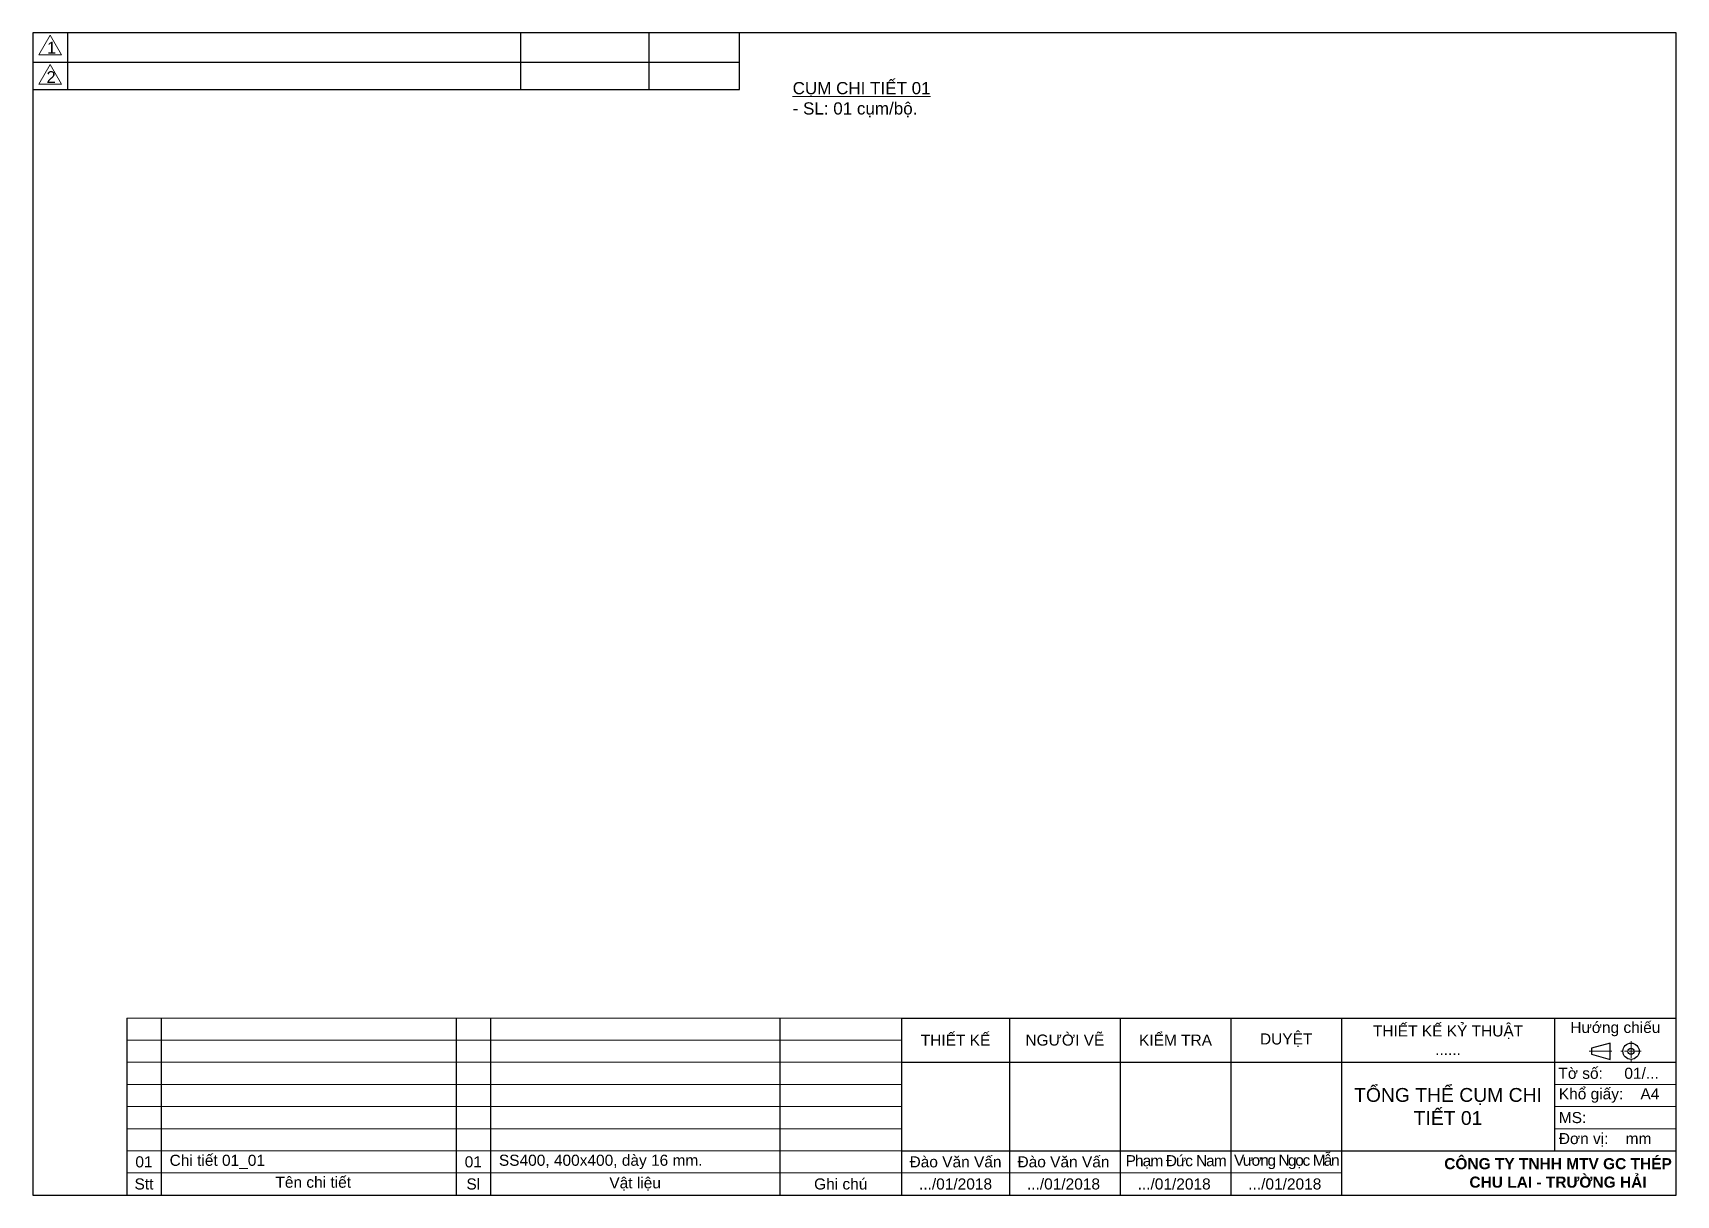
# Model space of a CAD drawing. Header units: millimetres. Extents: x 1741 to 31953, y 915 to 159450.
# Drawn here: x 30855.9 to 31152.9, y 158947.9 to 159157.9 of the extents above; entities that cross this region are included whole.
import ezdxf

# ---------------------------------------------------------------- set-up
doc = ezdxf.new("R2010")
doc.units = ezdxf.units.MM
doc.linetypes.add('CHAIN', pattern=[0.7087, 0.4724, -0.0591, 0.1181, -0.0591])
for name, color, linetype, lineweight in [('Center Mark (ANSI)', 2, 'Continuous', 18), ('Centerline (ANSI)', 2, 'Continuous', 18), ('Duong chinh', 1, 'Continuous', 30), ('Hatch (ANSI)', 4, 'Continuous', 18), ('Khung ban ve', 7, 'Continuous', 30), ('Khung ten', 7, 'Continuous', 30), ('text', 4, 'Continuous', 18)]:
    doc.layers.add(name, color=color, linetype=linetype, lineweight=lineweight)
doc.styles.add('Khung ten', font='VNI_HELVE.TTF', dxfattribs={"height": 35})
doc.styles.get("Standard").update_dxf_attribs({"font": 'arial.ttf'})

msp = doc.modelspace()

# ---------------------------------------------------------------- texts
at = {"layer": 'text', "color": 7, "insert": (30993.19, 159145.85), "char_height": 2.2, "attachment_point": 4}
msp.add_mtext('{\\L\\C4;CỤM CHI TIẾT 01\\l\\P- SL: 01 cụm/bộ.}', dxfattribs=at)
at = {"layer": 'text', "style": 'Khung ten'}
for s, insert, char_height, width, attachment_point in [('\\pt1.3037;{\\fArial|b0|i0|c0|p34;THIẾT KẾ K\\fArial|b0|i0|c163|p34;Ỷ\\fArial|b0|i0|c0|p34; THUẬT\\T0.8; \\fArial|b0|i0|c163|p34;\\P\\fArial|b0|i0|c0|p34;\\T1;......}', (31111.64, 158975.91), 2, 38.5, 5), ('{\\fArial|b0|i0|c0|p34;Hướ\\fArial|b0|i0|c238|p34;ng chi\\fArial|b0|i0|c0|p34;ếu}', (31141.88, 158977.91), 2, 21.9822, 5), ('{\\fArial|b0|i0|c163|p34;THIẾT KẾ}', (31022.63, 158975.91), 2, 19.5178, 5), ('{\\fArial|b0|i0|c163|p34;NGƯỜI VẼ}', (31042.39, 158975.91), 2, 20, 5), ('{\\fArial|b0|i0|c0|p34;KIỂM TRA}', (31062.39, 158975.91), 2, 20, 5), ('{\\fArial|b0|i0|c0|p34;DUYỆT}', (31082.39, 158975.91), 2, 20, 5), ('{\\fArial|b0|i0|c0|p34; \\H1.111x;Tờ số:     01/...}', (31130.89, 158969.91), 1.8002, 21.9822, 4), ('{\\fArial|b0|i0|c0|p34;TỔNG THỂ \\fArial|b0|i0|c163|p34;CỤM\\fArial|b0|i0|c0|p34; CHI TIẾT \\fArial|b0|i0|c163|p34;0\\fArial|b0|i0|c0|p34;1}', (31111.64, 158963.91), 2.5, 38.5, 5), ('{\\fArial|b0|i0|c0|p34;\\H1.111x; Khổ giấy:    A4 \\H0.9001x;  }       ', (31130.89, 158965.91), 1.8002, 21.9822, 4), ('{\\fArial|b0|i0|c0|p34; MS: }', (31130.89, 158961.91), 2, 21.9822, 4), ('{\\fArial|b0|i0|c0|p34; Đơn vị:    mm}', (31130.89, 158957.91), 2, 21.9822, 4), ('{\\fArial|b0|i0|c0|p34;Đào Văn Vấn}', (31022.63, 158953.91), 2, 19.5178, 5), ('{\\fArial|b0|i0|c0|p34;Đào Văn Vấn}', (31042.14, 158953.91), 2, 19.5178, 5), ('{\\fArial|b0|i0|c0|p34;\\T0.9;Phạm Đức Nam}', (31062.39, 158953.91), 2, 20, 5), ('{\\fArial|b0|i0|c0|p34;\\T0.75;Vương Ngọc Mẫn}', (31082.39, 158953.91), 2, 20, 5), ('{\\fArial|b1|i0|c0|p34;CÔNG TY TNHH MTV GC THÉP\\PCHU LAI - TRƯỜ\\fArial|b1|i0|c238|p34;NG H\\fArial|b1|i0|c0|p34;Ả\\fArial|b1|i0|c238|p34;I}', (31131.52, 158951.91), 2, 42.7012, 5), ('{\\fArial|b0|i0|c0|p34;...\\fArial|b0|i0|c163|p34;/\\fArial|b0|i0|c0|p34;01\\fArial|b0|i0|c163|p34;/201\\fArial|b0|i0|c0|p34;8}', (31022.63, 158949.91), 2, 19.5178, 5), ('{\\fArial|b0|i0|c0|p34;...\\fArial|b0|i0|c163|p34;/\\fArial|b0|i0|c0|p34;01\\fArial|b0|i0|c163|p34;/201\\fArial|b0|i0|c0|p34;8}', (31042.14, 158949.91), 2, 19.5178, 5), ('{\\fArial|b0|i0|c0|p34;...\\fArial|b0|i0|c163|p34;/\\fArial|b0|i0|c0|p34;01\\fArial|b0|i0|c163|p34;/201\\fArial|b0|i0|c0|p34;8}', (31062.14, 158949.91), 2, 19.5178, 5), ('{\\fArial|b0|i0|c0|p34;...\\fArial|b0|i0|c163|p34;/\\fArial|b0|i0|c0|p34;01\\fArial|b0|i0|c163|p34;/201\\fArial|b0|i0|c0|p34;8}', (31082.14, 158949.91), 2, 19.5178, 5)]:
    msp.add_mtext(s, dxfattribs=dict(at, insert=insert, char_height=char_height, width=width, attachment_point=attachment_point))
at = {"layer": 'text', "color": 4, "char_height": 2, "style": 'Khung ten'}
for s, insert, width, attachment_point in [('{\\fArial|b0|i0|c163|p34;01}', (30875.95, 158953.91), 6.1652, 5), ('{\\fArial|b0|i0|c0|p34;  \\fArial|b0|i0|c163|p34;C\\fArial|b0|i0|c0|p34;hi tiết\\fArial|b0|i0|c163|p34; \\fArial|b0|i0|c0|p34;01\\fArial|b0|i0|c163|p34;_01}', (30879.03, 158953.91), 53.3526, 4), ('{\\fArial|b0|i0|c0|p34;01}', (30935.47, 158953.91), 6.1652, 5)]:
    msp.add_mtext(s, dxfattribs=dict(at, insert=insert, width=width, attachment_point=attachment_point))
at = {"layer": 'text', "color": 2, "insert": (30938.55, 158953.91), "char_height": 2, "width": 52.3348, "attachment_point": 4, "style": 'Khung ten'}
msp.add_mtext('{\\fArial|b0|i0|c0|p34;\\C4;  \\fArial|b0|i0|c163|p34;SS400, \\fArial|b0|i0|c0|p34;400x400\\fArial|b0|i0|c163|p34;, dày \\fArial|b0|i0|c0|p34;16\\fArial|b0|i0|c163|p34; mm.}', dxfattribs=at)
at = {"layer": 'text', "color": 3, "char_height": 2, "style": 'Khung ten'}
for s, insert, width, attachment_point in [('{\\fArial|b0|i0|c0|p34;Tên chi tiết}', (30899.71, 158950.23), 132.0757, 4), ('{\\fArial|b0|i0|c0|p34;Stt}', (30875.95, 158949.91), 6.1652, 5), ('{\\fArial|b0|i0|c0|p34;Sl}', (30935.47, 158949.91), 6.1652, 5), ('{\\fArial|b0|i0|c0|p34;Vật liệu}', (30964.72, 158949.91), 52.3348, 5), ('{\\fArial|b0|i0|c0|p34;Ghi chú}', (31001.88, 158949.91), 21.9822, 5)]:
    msp.add_mtext(s, dxfattribs=dict(at, insert=insert, width=width, attachment_point=attachment_point))

# ---------------------------------------------------------------- blocks, each defined once
blk = doc.blocks.new('khungbv')
at = {"layer": 'Khung ten', "lineweight": 25}
for p, q in [((17884.11, 2294.32), (17884.11, 2304.54)), ((17966.02, 2294.32), (17966.02, 2304.54)), ((17989.18, 2294.32), (17989.18, 2304.54)), ((17877.81, 2299.22), (18005.53, 2299.22)), ((17877.81, 2294.32), (18005.53, 2294.32))]:
    blk.add_line(p, q, dxfattribs=at)
at = {"layer": 'Khung ten'}
blk.add_line((18005.53, 2294.32), (18005.53, 2304.54), dxfattribs=at)
blk.add_lwpolyline([(17877.81, 2094.54), (18174.81, 2094.54), (18174.81, 2304.54), (17877.81, 2304.54)], close=True, dxfattribs=at)
at = {"layer": 'text'}
for points in [[(17880.94, 2304.11), (17878.86, 2300.56), (17883.01, 2300.56)], [(17880.94, 2298.8), (17878.86, 2295.25), (17883.01, 2295.25)]]:
    blk.add_lwpolyline(points, close=True, dxfattribs=at)
at = {"layer": 'text', "char_height": 2.14, "width": 48.0095, "attachment_point": 1}
for s, insert in [('1', (17880.36, 2302.93)), ('2', (17880.27, 2297.62))]:
    blk.add_mtext(s, dxfattribs=dict(at, insert=insert))

# ---------------------------------------------------------------- linework, layer by layer
at = {"layer": 'Center Mark (ANSI)', "linetype": 'CHAIN', "ltscale": 4.638536}
for p, q in [((31144.72, 158975.73), (31144.72, 158972.08)), ((31146.55, 158973.91), (31142.89, 158973.91))]:
    msp.add_line(p, q, dxfattribs=at)
at = {"layer": 'Centerline (ANSI)', "linetype": 'CHAIN', "ltscale": 24.192183}
msp.add_line((31141.26, 158973.91), (31137.14, 158973.91), dxfattribs=at)
at = {"layer": 'Duong chinh'}
for p, q in [((31140.95, 158975.38), (31137.56, 158974.47)), ((31140.95, 158972.44), (31140.95, 158975.38)), ((31137.56, 158974.47), (31137.56, 158973.35)), ((31137.56, 158973.35), (31140.95, 158972.44))]:
    msp.add_line(p, q, dxfattribs=at)
for radius in [1.47, 0.56]:
    msp.add_circle((31144.72, 158973.91), radius, dxfattribs=at)
at = {"layer": 'Hatch (ANSI)'}
for p, q in [((31012.87, 158979.91), (30872.87, 158979.91)), ((31012.87, 158975.91), (30872.87, 158975.91)), ((31012.87, 158971.91), (30872.87, 158971.91)), ((31012.87, 158967.91), (30872.87, 158967.91)), ((31130.89, 158967.91), (31152.87, 158967.91)), ((31012.87, 158963.91), (30872.87, 158963.91)), ((31130.89, 158963.91), (31152.87, 158963.91)), ((31012.87, 158959.91), (30872.87, 158959.91)), ((31130.89, 158959.91), (31152.87, 158959.91)), ((31012.87, 158955.91), (30872.87, 158955.91)), ((30872.87, 158951.91), (31012.87, 158951.91)), ((30872.87, 158951.91), (31012.87, 158951.91)), ((31012.87, 158951.91), (31092.39, 158951.91))]:
    msp.add_line(p, q, dxfattribs=at)
at = {"layer": 'Khung ban ve'}
for p, q in [((30932.39, 158979.91), (30932.39, 158947.91)), ((30938.55, 158979.91), (30938.55, 158947.91)), ((30990.89, 158979.91), (30990.89, 158947.91)), ((30990.89, 158979.91), (30990.89, 158947.91)), ((31012.87, 158979.91), (31012.87, 158947.91)), ((31012.87, 158979.91), (31152.87, 158979.91)), ((31012.87, 158979.91), (31012.87, 158947.91)), ((31032.39, 158979.91), (31032.39, 158947.91)), ((31052.39, 158979.91), (31052.39, 158947.91)), ((31072.39, 158979.91), (31072.39, 158947.91)), ((31092.39, 158979.91), (31092.39, 158947.91)), ((31130.89, 158979.91), (31130.89, 158955.91)), ((31012.87, 158971.91), (31152.87, 158971.91)), ((31012.87, 158955.91), (31152.87, 158955.91)), ((30872.87, 158947.91), (31012.87, 158947.91)), ((31012.87, 158947.91), (31152.87, 158947.91)), ((31012.87, 158947.91), (31152.87, 158947.91)), ((31012.87, 158947.91), (31152.87, 158947.91)), ((31012.87, 158947.91), (31152.87, 158947.91)), ((31012.87, 158947.91), (31152.87, 158947.91))]:
    msp.add_line(p, q, dxfattribs=at)
at = {"layer": 'Khung ten'}
for p, q in [((30872.87, 158979.91), (30872.87, 158947.91)), ((30879.03, 158979.91), (30879.03, 158947.91))]:
    msp.add_line(p, q, dxfattribs=at)
at = {"layer": 'Khung ten', "lineweight": 25}
msp.add_line((30938.55, 158979.91), (30938.55, 158947.91), dxfattribs=at)

# ---------------------------------------------------------------- block references
at = {"layer": 'Hatch (ANSI)'}
msp.add_blockref('khungbv', (12978.06, 156853.37), dxfattribs=at)

msp.set_redraw_order([(e.dxf.handle, doc.entitydb.next_handle()) for e in msp.query("TEXT MTEXT ATTDEF DIMENSION ARC_DIMENSION")])  # texts and dimensions are drawn at this point

doc.saveas('drawing.dxf')
